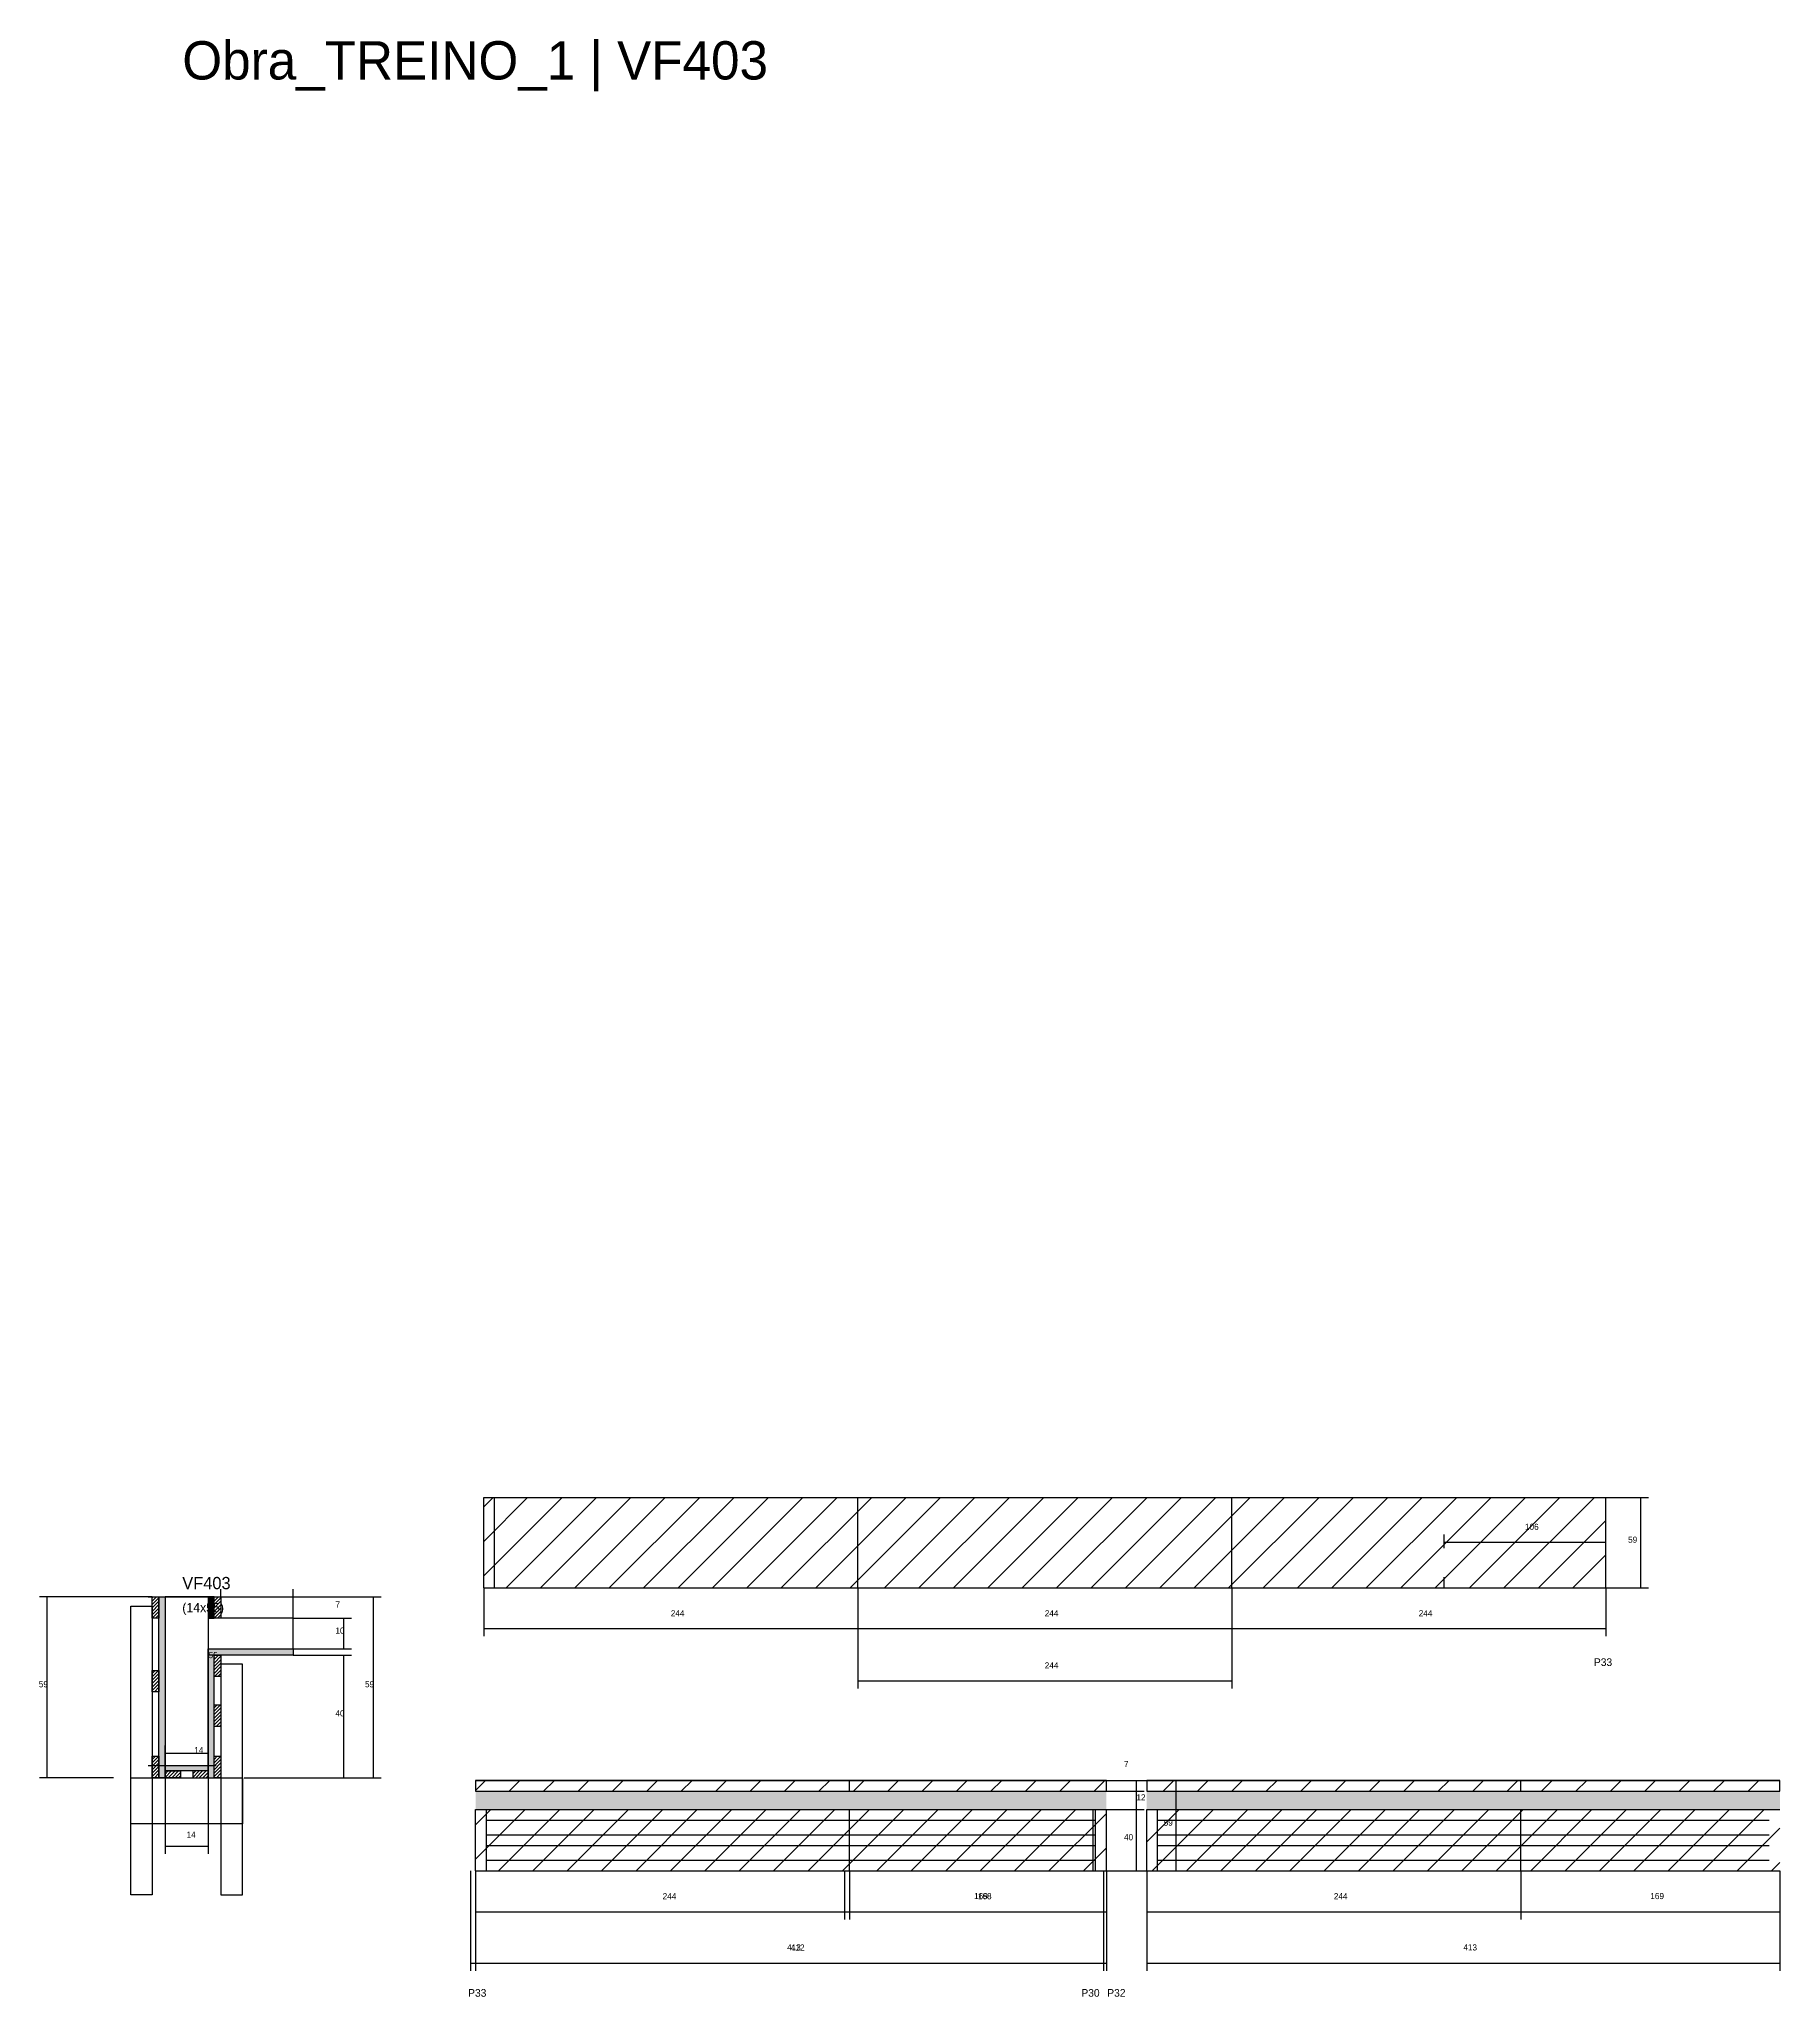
# Model space of a CAD drawing. Header units: metres. Extents: x -2848 to 22762, y -49062 to 1016.
# Drawn here: x 11107 to 12242, y -6861 to -5584 of the extents above; entities that cross this region are included whole.
import ezdxf

# ---------------------------------------------------------------- set-up
doc = ezdxf.new("R2010")
doc.units = ezdxf.units.M
for name, color, linetype in [('CONCRETO', 251, 'Continuous'), ('COTA', 4, 'Continuous'), ('Cota Seção (2x)', 4, 'Continuous'), ('Hachura', 253, 'Continuous'), ('LABEL_ID', 3, 'Continuous'), ('Madeira', 126, 'Continuous'), ('NOMENCLATURA', 7, 'Continuous'), ('Painéis', 200, 'Continuous'), ('REAPROVEITAMENTO', 251, 'Continuous'), ('SARR_2.2x7', 40, 'Continuous'), ('SARR_3.5x7', 81, 'Continuous'), ('Texto Seção', 7, 'Continuous')]:
    doc.layers.add(name, color=color, linetype=linetype)

msp = doc.modelspace()

# ---------------------------------------------------------------- texts
at = {"layer": 'COTA'}
for s, p in [('106', (12076, -6556.3)), ('59', (12143.3, -6564.7)), ('7', (11299.9, -6607)), ('244', (11518.7, -6612.7)), ('244', (11762.7, -6612.7)), ('244', (12006.7, -6612.7)), ('10', (11299.9, -6624)), ('244', (11762.7, -6646.7)), ('59', (11106.4, -6659)), ('59', (11319.2, -6659)), ('40', (11299.9, -6678)), ('7', (11814.4, -6711)), ('12', (11822.5, -6732.8)), ('14', (11202.8, -6757.2)), ('40', (11814.4, -6758.8)), ('59', (11840.3, -6749.3)), ('244', (11513.4, -6797.3)), ('169', (11716.6, -6797.2)), ('168', (11719.1, -6797.3)), ('244', (11951.3, -6797.3)), ('169', (12157.8, -6797.2)), ('413', (11594.6, -6830.7)), ('412', (11597.1, -6830.8)), ('413', (12035.8, -6830.7))]:
    msp.add_text(s, height=4, dxfattribs=at).set_placement(p)
at = {"layer": 'Cota Seção (2x)'}
for s, p in [('55', (11217.2, -6640)), ('14', (11207.8, -6702))]:
    msp.add_text(s, height=4, dxfattribs=at).set_placement(p)
at = {"layer": 'LABEL_ID'}
msp.add_text('Obra_TREINO_1 | VF403', height=25, dxfattribs=at).set_placement((11200, -5610))
at = {"layer": 'NOMENCLATURA'}
for s, p in [('P33', (12121, -6645.1)), ('P33', (11386.5, -6860.9)), ('P30', (11786.6, -6860.9)), ('P32', (11803.5, -6860.9))]:
    msp.add_text(s, height=5, dxfattribs=at).set_placement(p)
at = {"layer": 'Texto Seção'}
for s, height, p in [('VF403', 8, (11200, -6595)), ('(14x55)', 6, (11200, -6610))]:
    msp.add_text(s, height=height, dxfattribs=at).set_placement(p)

# ---------------------------------------------------------------- hatches: boundary and pattern name
at = {"layer": 'COTA'}
h = msp.add_hatch(dxfattribs=at)
h.set_pattern_fill('AR-CONC', scale=0.03)
h.paths.add_polyline_path([(11802.9, -6726.8), (11391.4, -6726.8), (11391.4, -6726.8), (11391.4, -6738.8), (11391.4, -6738.8), (11802.9, -6738.8), (11802.9, -6738.8), (11802.9, -6726.8)])
h = msp.add_hatch(dxfattribs=at)
h.set_pattern_fill('AR-CONC', scale=0.03)
h.paths.add_polyline_path([(12242.3, -6726.8), (11829.3, -6726.8), (11829.3, -6726.8), (11829.3, -6738.8), (11829.3, -6738.8), (12242.3, -6738.8), (12242.3, -6738.8), (12242.3, -6726.8)])
at = {"layer": 'Hachura'}
h = msp.add_hatch(dxfattribs=at)
h.set_pattern_fill('ANSI31', scale=0.5)
h.paths.add_polyline_path([(11184.8, -6614), (11180.4, -6614), (11180.4, -6614), (11180.4, -6600), (11180.4, -6600), (11184.8, -6600), (11184.8, -6600), (11184.8, -6614)])
h = msp.add_hatch(color=8, dxfattribs=at)
h.dxf.hatch_style = 1
h.paths.add_polyline_path([(11184.8, -6600), (11188.8, -6600), (11188.8, -6600), (11188.8, -6718), (11188.8, -6718), (11184.8, -6718), (11184.8, -6718), (11184.8, -6600)])
h = msp.add_hatch(color=8, dxfattribs=at)
h.dxf.hatch_style = 1
h.paths.add_polyline_path([(11220.8, -6600), (11217.2, -6600), (11217.2, -6600), (11217.2, -6614), (11217.2, -6614), (11220.8, -6614), (11220.8, -6614), (11220.8, -6600)])
h = msp.add_hatch(dxfattribs=at)
h.set_pattern_fill('ANSI31', scale=0.5)
h.paths.add_polyline_path([(11225.2, -6614), (11220.8, -6614), (11220.8, -6614), (11220.8, -6600), (11220.8, -6600), (11225.2, -6600), (11225.2, -6600), (11225.2, -6614)])
h = msp.add_hatch(color=8, dxfattribs=at)
h.dxf.hatch_style = 1
h.paths.add_polyline_path([(11216.8, -6638), (11216.8, -6634), (11216.8, -6634), (11272.4, -6634), (11272.4, -6634), (11272.4, -6638), (11272.4, -6638), (11216.8, -6638)])
h = msp.add_hatch(color=8, dxfattribs=at)
h.dxf.hatch_style = 1
h.paths.add_polyline_path([(11216.8, -6638), (11220.8, -6638), (11220.8, -6638), (11220.8, -6718), (11220.8, -6718), (11216.8, -6718), (11216.8, -6718), (11216.8, -6638)])
h = msp.add_hatch(dxfattribs=at)
h.set_pattern_fill('ANSI31', scale=0.5)
h.paths.add_polyline_path([(11225.2, -6652), (11220.8, -6652), (11220.8, -6652), (11220.8, -6638), (11220.8, -6638), (11225.2, -6638), (11225.2, -6638), (11225.2, -6652)])
h = msp.add_hatch(dxfattribs=at)
h.set_pattern_fill('ANSI31', scale=0.5)
h.paths.add_polyline_path([(11184.8, -6662), (11180.4, -6662), (11180.4, -6662), (11180.4, -6648), (11180.4, -6648), (11184.8, -6648), (11184.8, -6648), (11184.8, -6662)])
h = msp.add_hatch(dxfattribs=at)
h.set_pattern_fill('ANSI31', scale=0.5)
h.paths.add_polyline_path([(11225.2, -6684.5), (11220.8, -6684.5), (11220.8, -6684.5), (11220.8, -6670.5), (11220.8, -6670.5), (11225.2, -6670.5), (11225.2, -6670.5), (11225.2, -6684.5)])
h = msp.add_hatch(dxfattribs=at)
h.set_pattern_fill('ANSI31', scale=0.5)
h.paths.add_polyline_path([(11184.8, -6718), (11180.4, -6718), (11180.4, -6718), (11180.4, -6704), (11180.4, -6704), (11184.8, -6704), (11184.8, -6704), (11184.8, -6718)])
h = msp.add_hatch(dxfattribs=at)
h.set_pattern_fill('ANSI31', scale=0.5)
h.paths.add_polyline_path([(11225.2, -6718), (11220.8, -6718), (11220.8, -6718), (11220.8, -6704), (11220.8, -6704), (11225.2, -6704), (11225.2, -6704), (11225.2, -6718)])
h = msp.add_hatch(color=8, dxfattribs=at)
h.dxf.hatch_style = 1
h.paths.add_polyline_path([(11188.8, -6713.6), (11188.8, -6710), (11188.8, -6710), (11216.8, -6710), (11216.8, -6710), (11216.8, -6713.6), (11216.8, -6713.6), (11188.8, -6713.6)])
h = msp.add_hatch(dxfattribs=at)
h.set_pattern_fill('ANSI31', scale=0.5)
h.paths.add_polyline_path([(11188.8, -6718), (11188.8, -6713.6), (11188.8, -6713.6), (11198.8, -6713.6), (11198.8, -6713.6), (11198.8, -6718), (11198.8, -6718), (11188.8, -6718)])
h = msp.add_hatch(dxfattribs=at)
h.set_pattern_fill('ANSI31', scale=0.5)
h.paths.add_polyline_path([(11216.8, -6718), (11216.8, -6713.6), (11216.8, -6713.6), (11206.8, -6713.6), (11206.8, -6713.6), (11206.8, -6718), (11206.8, -6718), (11216.8, -6718)])
at = {"layer": 'REAPROVEITAMENTO'}
h = msp.add_hatch(dxfattribs=at)
h.set_pattern_fill('ANSI31', scale=5)
h.paths.add_polyline_path([(12128.7, -6594.2), (12128.7, -6535.2), (12128.7, -6535.2), (11396.7, -6535.2), (11396.7, -6535.2), (11396.7, -6594.2), (11396.7, -6594.2), (12128.7, -6594.2)])
h = msp.add_hatch(dxfattribs=at)
h.set_pattern_fill('ANSI31', scale=5)
h.paths.add_polyline_path([(11802.9, -6726.8), (11802.9, -6719.8), (11802.9, -6719.8), (11391.4, -6719.8), (11391.4, -6719.8), (11391.4, -6726.8), (11391.4, -6726.8), (11802.9, -6726.8)])
h = msp.add_hatch(dxfattribs=at)
h.set_pattern_fill('ANSI31', scale=5)
h.paths.add_polyline_path([(12242.3, -6726.8), (12242.3, -6719.8), (12242.3, -6719.8), (11829.3, -6719.8), (11829.3, -6719.8), (11829.3, -6726.8), (11829.3, -6726.8), (12242.3, -6726.8)])
h = msp.add_hatch(dxfattribs=at)
h.set_pattern_fill('ANSI31', scale=5)
h.paths.add_polyline_path([(11802.9, -6778.8), (11802.9, -6738.8), (11802.9, -6738.8), (11391.4, -6738.8), (11391.4, -6738.8), (11391.4, -6778.8), (11391.4, -6778.8), (11802.9, -6778.8)])
h = msp.add_hatch(dxfattribs=at)
h.set_pattern_fill('ANSI31', scale=5)
h.paths.add_polyline_path([(12242.3, -6778.8), (12242.3, -6738.8), (12242.3, -6738.8), (11829.3, -6738.8), (11829.3, -6738.8), (11829.3, -6778.8), (11829.3, -6778.8), (12242.3, -6778.8)])

# ---------------------------------------------------------------- linework, layer by layer
at = {"layer": 'CONCRETO'}
msp.add_lwpolyline([(11272.4, -6634), (11272.4, -6614), (11217.2, -6614), (11217.2, -6600), (11188.8, -6600), (11188.8, -6710), (11216.8, -6710), (11216.8, -6634)], close=True, dxfattribs=at)
at = {"layer": 'COTA'}
for p, q in [((12128.7, -6535.2), (12156.5, -6535.2)), ((12151.5, -6594.2), (12151.5, -6535.2)), ((12023.2, -6564.7), (12023.2, -6559.4)), ((12023.2, -6564.4), (12128.7, -6564.4)), ((12128.7, -6564.7), (12128.7, -6559.4)), ((11180.4, -6600), (11106.9, -6600)), ((11111.9, -6718), (11111.9, -6600)), ((11225.2, -6600), (11225.2, -6595)), ((11225.2, -6600), (11329.7, -6600)), ((11225.2, -6600), (11272.4, -6600)), ((11272.4, -6614), (11272.4, -6595)), ((11324.7, -6718), (11324.7, -6600)), ((11396.7, -6594.2), (11396.7, -6625.7)), ((11640.7, -6594.2), (11640.7, -6625.7)), ((11640.7, -6594.2), (11640.7, -6625.7)), ((11640.7, -6594.2), (11640.7, -6659.8)), ((11884.7, -6594.2), (11884.7, -6625.7)), ((11884.7, -6594.2), (11884.7, -6659.8)), ((11884.7, -6594.2), (11884.7, -6625.7)), ((12128.7, -6594.2), (12156.5, -6594.2)), ((12128.7, -6594.2), (12128.7, -6625.7)), ((11272.4, -6614), (11310.4, -6614)), ((11305.4, -6634), (11305.4, -6614)), ((11396.7, -6620.7), (11640.7, -6620.7)), ((11640.7, -6620.7), (11884.7, -6620.7)), ((11884.7, -6620.7), (12128.7, -6620.7)), ((11272.4, -6634), (11310.4, -6634)), ((11272.4, -6638), (11310.4, -6638)), ((11305.4, -6718), (11305.4, -6638)), ((11640.7, -6654.8), (11884.7, -6654.8)), ((11155.2, -6718), (11106.9, -6718)), ((11188.8, -6718), (11188.8, -6767.7)), ((11216.8, -6718), (11216.8, -6767.7)), ((11240.4, -6718), (11329.7, -6718)), ((11240.4, -6718), (11310.4, -6718)), ((11801.1, -6719.8), (11827.5, -6719.8)), ((11801.1, -6719.8), (11853.5, -6719.8)), ((11801.1, -6726.8), (11827.5, -6726.8)), ((11801.1, -6726.8), (11827.5, -6726.8)), ((11822.5, -6726.8), (11822.5, -6719.8)), ((11822.5, -6738.8), (11822.5, -6726.8)), ((11848.5, -6778.8), (11848.5, -6719.8)), ((11801.1, -6738.8), (11827.5, -6738.8)), ((11801.1, -6738.8), (11827.5, -6738.8)), ((11822.5, -6778.8), (11822.5, -6738.8)), ((11188.8, -6762.7), (11216.8, -6762.7)), ((11388.1, -6778.8), (11388.1, -6843.9)), ((11391.4, -6778.8), (11391.4, -6810.4)), ((11391.4, -6778.8), (11391.4, -6843.9)), ((11632.1, -6778.8), (11632.1, -6810.4)), ((11635.4, -6778.8), (11635.4, -6810.4)), ((11635.4, -6778.8), (11635.4, -6810.4)), ((11801.1, -6778.8), (11827.5, -6778.8)), ((11801.1, -6778.8), (11853.5, -6778.8)), ((11801.1, -6778.8), (11801.1, -6810.4)), ((11801.1, -6778.8), (11801.1, -6843.9)), ((11802.9, -6778.8), (11802.9, -6810.4)), ((11802.9, -6778.8), (11802.9, -6843.9)), ((11829.3, -6778.8), (11829.3, -6810.4)), ((11829.3, -6778.8), (11829.3, -6843.9)), ((12073.3, -6778.8), (12073.3, -6810.4)), ((12073.3, -6778.8), (12073.3, -6810.4)), ((12242.3, -6778.8), (12242.3, -6810.4)), ((12242.3, -6778.8), (12242.3, -6843.9)), ((11391.4, -6805.4), (11635.4, -6805.4)), ((11632.1, -6805.4), (11801.1, -6805.4)), ((11635.4, -6805.4), (11802.9, -6805.4)), ((11829.3, -6805.4), (12073.3, -6805.4)), ((12073.3, -6805.4), (12242.3, -6805.4)), ((11388.1, -6838.9), (11801.1, -6838.9)), ((11391.4, -6838.9), (11802.9, -6838.9)), ((11829.3, -6838.9), (12242.3, -6838.9))]:
    msp.add_line(p, q, dxfattribs=at)
at = {"layer": 'Cota Seção (2x)'}
for p, q in [((11177.8, -6600), (11222.2, -6600)), ((11217.2, -6710), (11217.2, -6600)), ((11188.8, -6718), (11188.8, -6697)), ((11188.8, -6702), (11216.8, -6702)), ((11216.8, -6718), (11216.8, -6697)), ((11177.8, -6710), (11222.2, -6710))]:
    msp.add_line(p, q, dxfattribs=at)
at = {"layer": 'Madeira'}
for points in [[(11184.8, -6614), (11180.4, -6614), (11180.4, -6600), (11184.8, -6600)], [(11225.2, -6614), (11220.8, -6614), (11220.8, -6600), (11225.2, -6600)], [(11225.2, -6652), (11220.8, -6652), (11220.8, -6638), (11225.2, -6638)], [(11184.8, -6662), (11180.4, -6662), (11180.4, -6648), (11184.8, -6648)], [(11225.2, -6684.5), (11220.8, -6684.5), (11220.8, -6670.5), (11225.2, -6670.5)], [(11184.8, -6718), (11180.4, -6718), (11180.4, -6704), (11184.8, -6704)], [(11225.2, -6718), (11220.8, -6718), (11220.8, -6704), (11225.2, -6704)], [(11188.8, -6718), (11188.8, -6713.6), (11198.8, -6713.6), (11198.8, -6718)], [(11216.8, -6718), (11216.8, -6713.6), (11206.8, -6713.6), (11206.8, -6718)]]:
    msp.add_lwpolyline(points, close=True, dxfattribs=at)
at = {"layer": 'Painéis'}
for p, q in [((11396.7, -6535.2), (12128.7, -6535.2)), ((11396.7, -6594.2), (11396.7, -6535.2)), ((11640.7, -6594.2), (11640.7, -6535.2)), ((11884.7, -6594.2), (11884.7, -6535.2)), ((12128.7, -6594.2), (12128.7, -6535.2)), ((11396.7, -6594.2), (12128.7, -6594.2)), ((11216.8, -6634), (11272.4, -6634)), ((11188.8, -6710), (11216.8, -6710)), ((11391.4, -6719.8), (11802.9, -6719.8)), ((11391.4, -6726.8), (11802.9, -6726.8)), ((11635.4, -6726.8), (11635.4, -6719.8)), ((11802.9, -6726.8), (11802.9, -6719.8)), ((11829.3, -6719.8), (12242.3, -6719.8)), ((11829.3, -6726.8), (12242.3, -6726.8)), ((12073.3, -6726.8), (12073.3, -6719.8)), ((11391.4, -6738.8), (11802.9, -6738.8)), ((11391.4, -6778.8), (11391.4, -6738.8)), ((11635.4, -6778.8), (11635.4, -6738.8)), ((11802.9, -6778.8), (11802.9, -6738.8)), ((11829.3, -6738.8), (12242.3, -6738.8)), ((11829.3, -6778.8), (11829.3, -6738.8)), ((12073.3, -6778.8), (12073.3, -6738.8)), ((11391.4, -6778.8), (11802.9, -6778.8)), ((11829.3, -6778.8), (12242.3, -6778.8))]:
    msp.add_line(p, q, dxfattribs=at)
for points in [[(11184.8, -6600), (11188.8, -6600), (11188.8, -6718), (11184.8, -6718)], [(11220.8, -6600), (11217.2, -6600), (11217.2, -6614), (11220.8, -6614)], [(11216.8, -6638), (11216.8, -6634), (11272.4, -6634), (11272.4, -6638)], [(11220.8, -6638), (11216.8, -6638), (11216.8, -6718), (11220.8, -6718)], [(11188.8, -6713.6), (11188.8, -6710), (11216.8, -6710), (11216.8, -6713.6)], [(11391.4, -6726.8), (11802.9, -6726.8), (11802.9, -6719.8), (11391.4, -6719.8)], [(11829.3, -6726.8), (12242.3, -6726.8), (12242.3, -6719.8), (11829.3, -6719.8)]]:
    msp.add_lwpolyline(points, close=True, dxfattribs=at)
at = {"layer": 'SARR_2.2x7'}
for p, q in [((11403.7, -6594.2), (11403.7, -6535.2)), ((12023.2, -6568.2), (12023.2, -6561.2)), ((12023.2, -6594.2), (12023.2, -6587.2)), ((11398.4, -6778.8), (11398.4, -6738.8)), ((11794.2, -6778.8), (11794.2, -6738.8)), ((11795.9, -6778.8), (11795.9, -6738.8)), ((11836.3, -6778.8), (11836.3, -6738.8)), ((11398.4, -6745.8), (11635.4, -6745.8)), ((11398.4, -6755.3), (11635.4, -6755.3)), ((11632.1, -6755.3), (11794.2, -6755.3)), ((11635.4, -6745.8), (11795.9, -6745.8)), ((11635.4, -6755.3), (11795.9, -6755.3)), ((11836.3, -6745.8), (12073.3, -6745.8)), ((11836.3, -6755.3), (12073.3, -6755.3)), ((12073.3, -6745.8), (12235.4, -6745.8)), ((12073.3, -6755.3), (12235.4, -6755.3)), ((11398.4, -6762.3), (11635.4, -6762.3)), ((11632.1, -6762.3), (11794.2, -6762.3)), ((11635.4, -6762.3), (11795.9, -6762.3)), ((11836.3, -6762.3), (12073.3, -6762.3)), ((12073.3, -6762.3), (12235.4, -6762.3)), ((11398.4, -6771.8), (11635.4, -6771.8)), ((11632.1, -6771.8), (11794.2, -6771.8)), ((11635.4, -6771.8), (11795.9, -6771.8)), ((11836.3, -6771.8), (12073.3, -6771.8)), ((12073.3, -6771.8), (12235.4, -6771.8))]:
    msp.add_line(p, q, dxfattribs=at)
at = {"layer": 'SARR_3.5x7'}
for points in [[(11166.4, -6606), (11180.4, -6606), (11180.4, -6794.4), (11166.4, -6794.4)], [(11239.2, -6644), (11225.2, -6644), (11225.2, -6794.4), (11239.2, -6794.4)], [(11166.4, -6718), (11239.2, -6718), (11239.2, -6748), (11166.4, -6748)]]:
    msp.add_lwpolyline(points, close=True, dxfattribs=at)

msp.set_redraw_order([(e.dxf.handle, doc.entitydb.next_handle()) for e in msp.query("TEXT MTEXT ATTDEF DIMENSION ARC_DIMENSION")])  # texts and dimensions are drawn at this point

doc.saveas('drawing.dxf')
